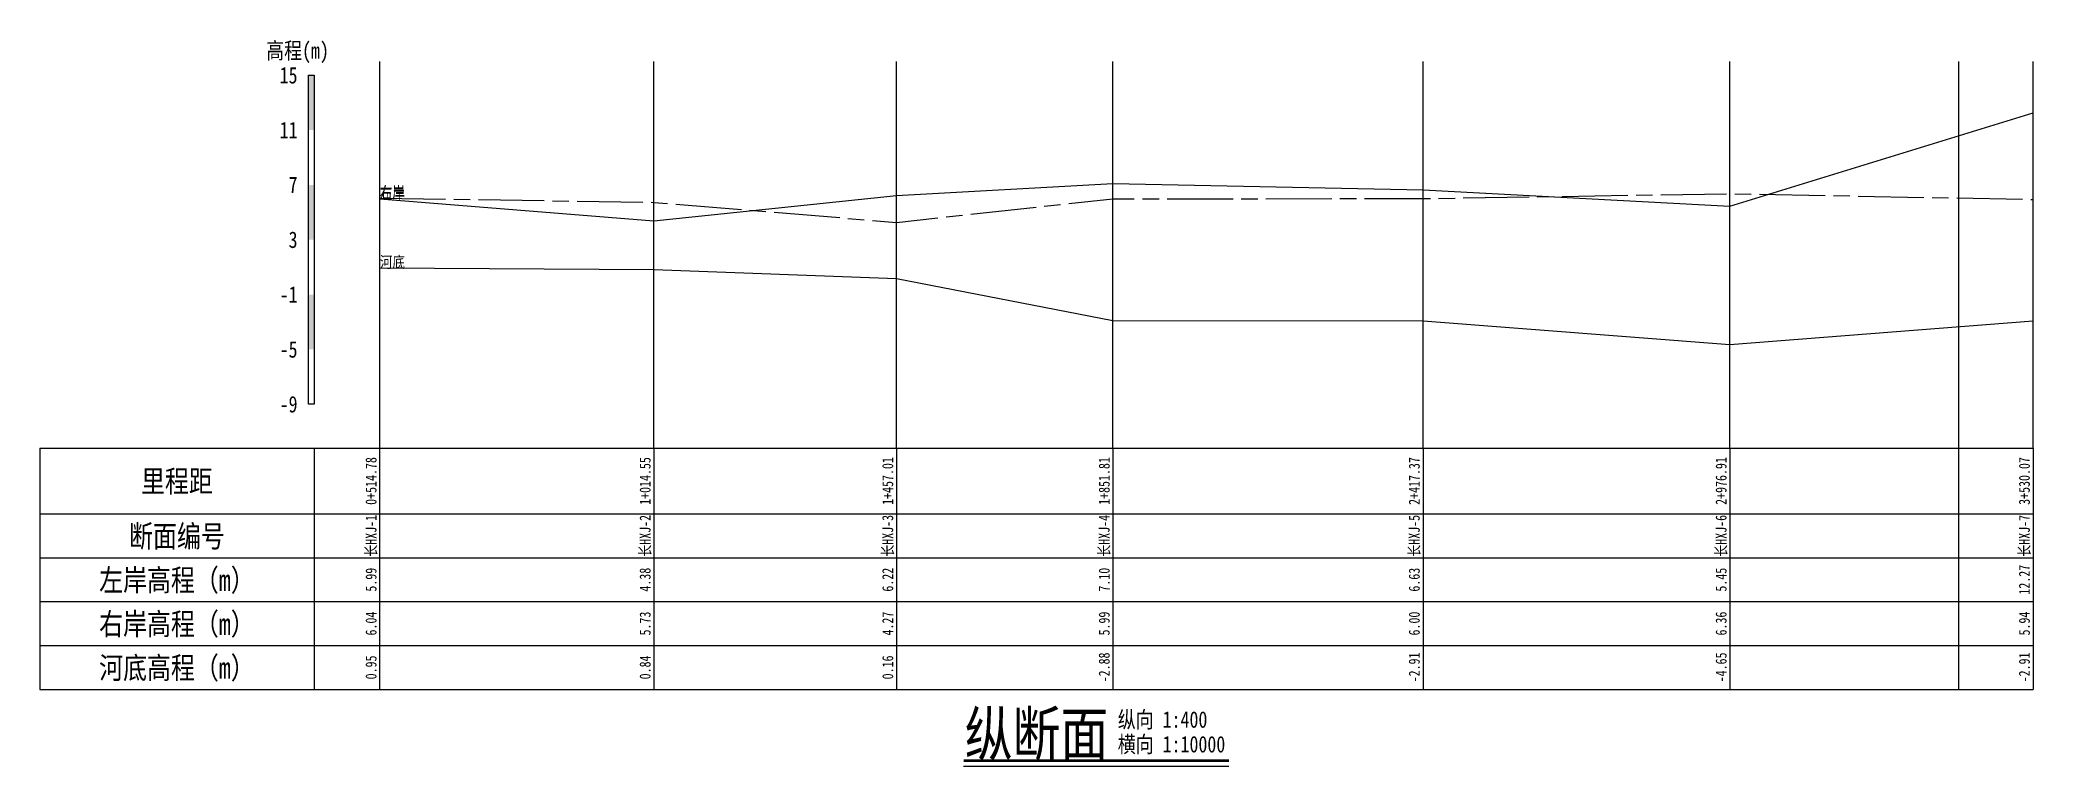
# Model space of a CAD drawing. Extents: x 529382 to 533818, y 3419710 to 3423811.
# Drawn here: x 533413.1 to 533776.6, y 3420232.7 to 3420365.2 of the extents above; entities that cross this region are included whole.
import ezdxf
from ezdxf.enums import TextEntityAlignment as Align

# ---------------------------------------------------------------- set-up
doc = ezdxf.new("R2010")
doc.units = 0
doc.header["$LTSCALE"] = 0.5
doc.linetypes.add('ACAD_ISO08W100', pattern=[36, 24, -3, 6, -3])
for name, color, linetype, lineweight in [('00右岸断面线', 5, 'ACAD_ISO08W100', 30), ('00左岸断面线', 6, 'CONTINUOUS', 30), ('00河底高程', 2, 'CONTINUOUS', 30)]:
    doc.layers.add(name, color=color, linetype=linetype, lineweight=lineweight)
for name, color, linetype in [('tab', 9, 'CONTINUOUS'), ('zh', 9, 'CONTINUOUS'), ('纵断面曲线名称', 7, 'CONTINUOUS'), ('高程标尺', 3, 'CONTINUOUS')]:
    doc.layers.add(name, color=color, linetype=linetype)
doc.styles.add('HZ', font='fangsong_GB2312.ttf', dxfattribs={"width": 0.8})

msp = doc.modelspace()

# ---------------------------------------------------------------- texts
at = {"layer": 'tab', "color": 3, "style": 'HZ', "width": 0.8}
for s, p in [('0+514.78', (533475.06, 3420284.73)), ('1+014.55', (533525.04, 3420284.73)), ('1+457.01', (533569.29, 3420284.73)), ('1+851.81', (533608.77, 3420284.73)), ('2+417.37', (533665.32, 3420284.73)), ('2+976.91', (533721.28, 3420284.73)), ('3+530.07', (533776.59, 3420284.73)), ('长HXJ-1', (533475.06, 3420274.73)), ('长HXJ-2', (533525.04, 3420274.73)), ('长HXJ-3', (533569.29, 3420274.73)), ('长HXJ-4', (533608.77, 3420274.73)), ('长HXJ-5', (533665.32, 3420274.73)), ('长HXJ-6', (533721.28, 3420274.73)), ('长HXJ-7', (533776.59, 3420274.73)), ('5.99', (533475.06, 3420266.73)), ('4.38', (533525.04, 3420266.73)), ('6.22', (533569.29, 3420266.73)), ('7.10', (533608.77, 3420266.73)), ('6.63', (533665.32, 3420266.73)), ('5.45', (533721.28, 3420266.73)), ('12.27', (533776.59, 3420266.73)), ('6.04', (533475.06, 3420258.73)), ('5.73', (533525.04, 3420258.73)), ('4.27', (533569.29, 3420258.73)), ('5.99', (533608.77, 3420258.73)), ('6.00', (533665.32, 3420258.73)), ('6.36', (533721.28, 3420258.73)), ('5.94', (533776.59, 3420258.73)), ('0.95', (533475.06, 3420250.73)), ('0.84', (533525.04, 3420250.73)), ('0.16', (533569.29, 3420250.73)), ('-2.88', (533608.77, 3420250.73)), ('-2.91', (533665.32, 3420250.73)), ('-4.65', (533721.28, 3420250.73)), ('-2.91', (533776.59, 3420250.73))]:
    msp.add_text(s, height=2, rotation=90, dxfattribs=at).set_placement(p, align=Align.BOTTOM_CENTER)
for s, height, p in [('里程距', 3.999, (533438.06, 3420284.73)), ('断面编号', 3.999, (533438.06, 3420274.73)), ('左岸高程（m）', 3.999, (533438.06, 3420266.73)), ('右岸高程（m）', 3.999, (533438.06, 3420258.73)), ('河底高程（m）', 3.999, (533438.06, 3420250.73)), ('纵断面', 8, (533594.83, 3420238.73))]:
    msp.add_text(s, height=height, dxfattribs=at).set_placement(p, align=Align.MIDDLE)
for s, p in [('纵向 1:400', (533609.65, 3420239.73)), ('横向 1:10000', (533609.65, 3420235.23))]:
    msp.add_text(s, height=3, dxfattribs=at).set_placement(p)
at = {"layer": '纵断面曲线名称', "color": 3, "style": 'HZ', "width": 0.8}
msp.add_text('右岸', height=2.1, dxfattribs=at).set_placement((533475.06, 3420336.33))
at = {"layer": '纵断面曲线名称', "color": 2, "style": 'HZ', "width": 0.8}
msp.add_text('左岸', height=2.1, dxfattribs=at).set_placement((533475.06, 3420336.2))
at = {"layer": '纵断面曲线名称', "color": 4, "style": 'HZ', "width": 0.8}
msp.add_text('河底', height=2.1, dxfattribs=at).set_placement((533475.06, 3420323.6))
at = {"layer": '高程标尺', "style": 'HZ', "width": 0.8}
msp.add_text('高程(m)', height=3, dxfattribs=at).set_placement((533460.06, 3420361.73), align=Align.CENTER)
for s, p in [('15', (533460.06, 3420358.73)), ('11', (533460.06, 3420348.73)), ('7', (533460.06, 3420338.73)), ('3', (533460.06, 3420328.73)), ('-1', (533460.06, 3420318.73)), ('-5', (533460.06, 3420308.73)), ('-9', (533460.06, 3420298.73))]:
    msp.add_text(s, height=3, dxfattribs=at).set_placement(p, align=Align.MIDDLE_RIGHT)

# ---------------------------------------------------------------- linework, layer by layer
at = {"layer": '00右岸断面线', "flags": 128}
msp.add_lwpolyline([(533475.06, 3420336.33), (533525.04, 3420335.55), (533569.29, 3420331.9), (533608.77, 3420336.2), (533665.32, 3420336.23), (533721.28, 3420337.13), (533776.59, 3420336.08)], dxfattribs=at)
at = {"layer": '00左岸断面线', "flags": 128}
msp.add_lwpolyline([(533475.06, 3420336.2), (533525.04, 3420332.18), (533569.29, 3420336.78), (533608.77, 3420338.98), (533665.32, 3420337.8), (533721.28, 3420334.85), (533776.59, 3420351.9)], dxfattribs=at)
at = {"layer": '00河底高程', "flags": 128}
msp.add_lwpolyline([(533475.06, 3420323.6), (533525.04, 3420323.33), (533569.29, 3420321.63), (533608.77, 3420314.03), (533665.32, 3420313.95), (533721.28, 3420309.6), (533776.59, 3420313.95)], dxfattribs=at)
at = {"layer": 'tab'}
for p, q in [((533413.06, 3420290.73), (533776.59, 3420290.73)), ((533413.06, 3420290.73), (533413.06, 3420246.73)), ((533463.06, 3420290.73), (533463.06, 3420246.73)), ((533475.06, 3420246.73), (533475.06, 3420290.73)), ((533525.04, 3420290.73), (533525.04, 3420246.73)), ((533569.29, 3420290.73), (533569.29, 3420246.73)), ((533608.77, 3420290.73), (533608.77, 3420246.73)), ((533665.32, 3420290.73), (533665.32, 3420246.73)), ((533721.28, 3420290.73), (533721.28, 3420246.73)), ((533763.06, 3420246.73), (533763.06, 3420290.73)), ((533776.59, 3420290.73), (533776.59, 3420246.73)), ((533413.06, 3420278.73), (533776.59, 3420278.73)), ((533413.06, 3420270.73), (533776.59, 3420270.73)), ((533413.06, 3420262.73), (533776.59, 3420262.73)), ((533413.06, 3420254.73), (533776.59, 3420254.73)), ((533413.06, 3420246.73), (533776.59, 3420246.73))]:
    msp.add_line(p, q, dxfattribs=at)
at = {"layer": 'tab', "color": 9, "const_width": 0.5, "flags": 128}
msp.add_lwpolyline([(533581.54, 3420233.73), (533629.91, 3420233.73)], dxfattribs=at)
at = {"layer": 'tab', "color": 9, "flags": 128}
msp.add_lwpolyline([(533581.54, 3420232.73), (533629.91, 3420232.73)], dxfattribs=at)
at = {"layer": 'zh', "color": 6}
for p, q in [((533475.06, 3420290.73), (533475.06, 3420361.23)), ((533525.04, 3420290.73), (533525.04, 3420361.23)), ((533569.29, 3420290.73), (533569.29, 3420361.23)), ((533608.77, 3420290.73), (533608.77, 3420361.23)), ((533665.32, 3420290.73), (533665.32, 3420361.23)), ((533721.28, 3420290.73), (533721.28, 3420361.23)), ((533776.59, 3420290.73), (533776.59, 3420361.23))]:
    msp.add_line(p, q, dxfattribs=at)
at = {"layer": 'zh'}
msp.add_line((533763.06, 3420290.73), (533763.06, 3420361.23), dxfattribs=at)
at = {"layer": '高程标尺', "flags": 128}
msp.add_lwpolyline([(533462.06, 3420298.73), (533462.06, 3420358.73), (533463.06, 3420358.73), (533463.06, 3420298.73)], close=True, dxfattribs=at)
at = {"layer": '高程标尺'}
for points in [[(533462.06, 3420348.73), (533463.06, 3420348.73), (533462.06, 3420358.73), (533463.06, 3420358.73)], [(533462.06, 3420328.73), (533463.06, 3420328.73), (533462.06, 3420338.73), (533463.06, 3420338.73)], [(533462.06, 3420308.73), (533463.06, 3420308.73), (533462.06, 3420318.73), (533463.06, 3420318.73)]]:
    msp.add_solid(points, dxfattribs=at)

msp.set_redraw_order([(e.dxf.handle, doc.entitydb.next_handle()) for e in msp.query("TEXT MTEXT ATTDEF DIMENSION ARC_DIMENSION")])  # texts and dimensions are drawn at this point

doc.saveas('drawing.dxf')
